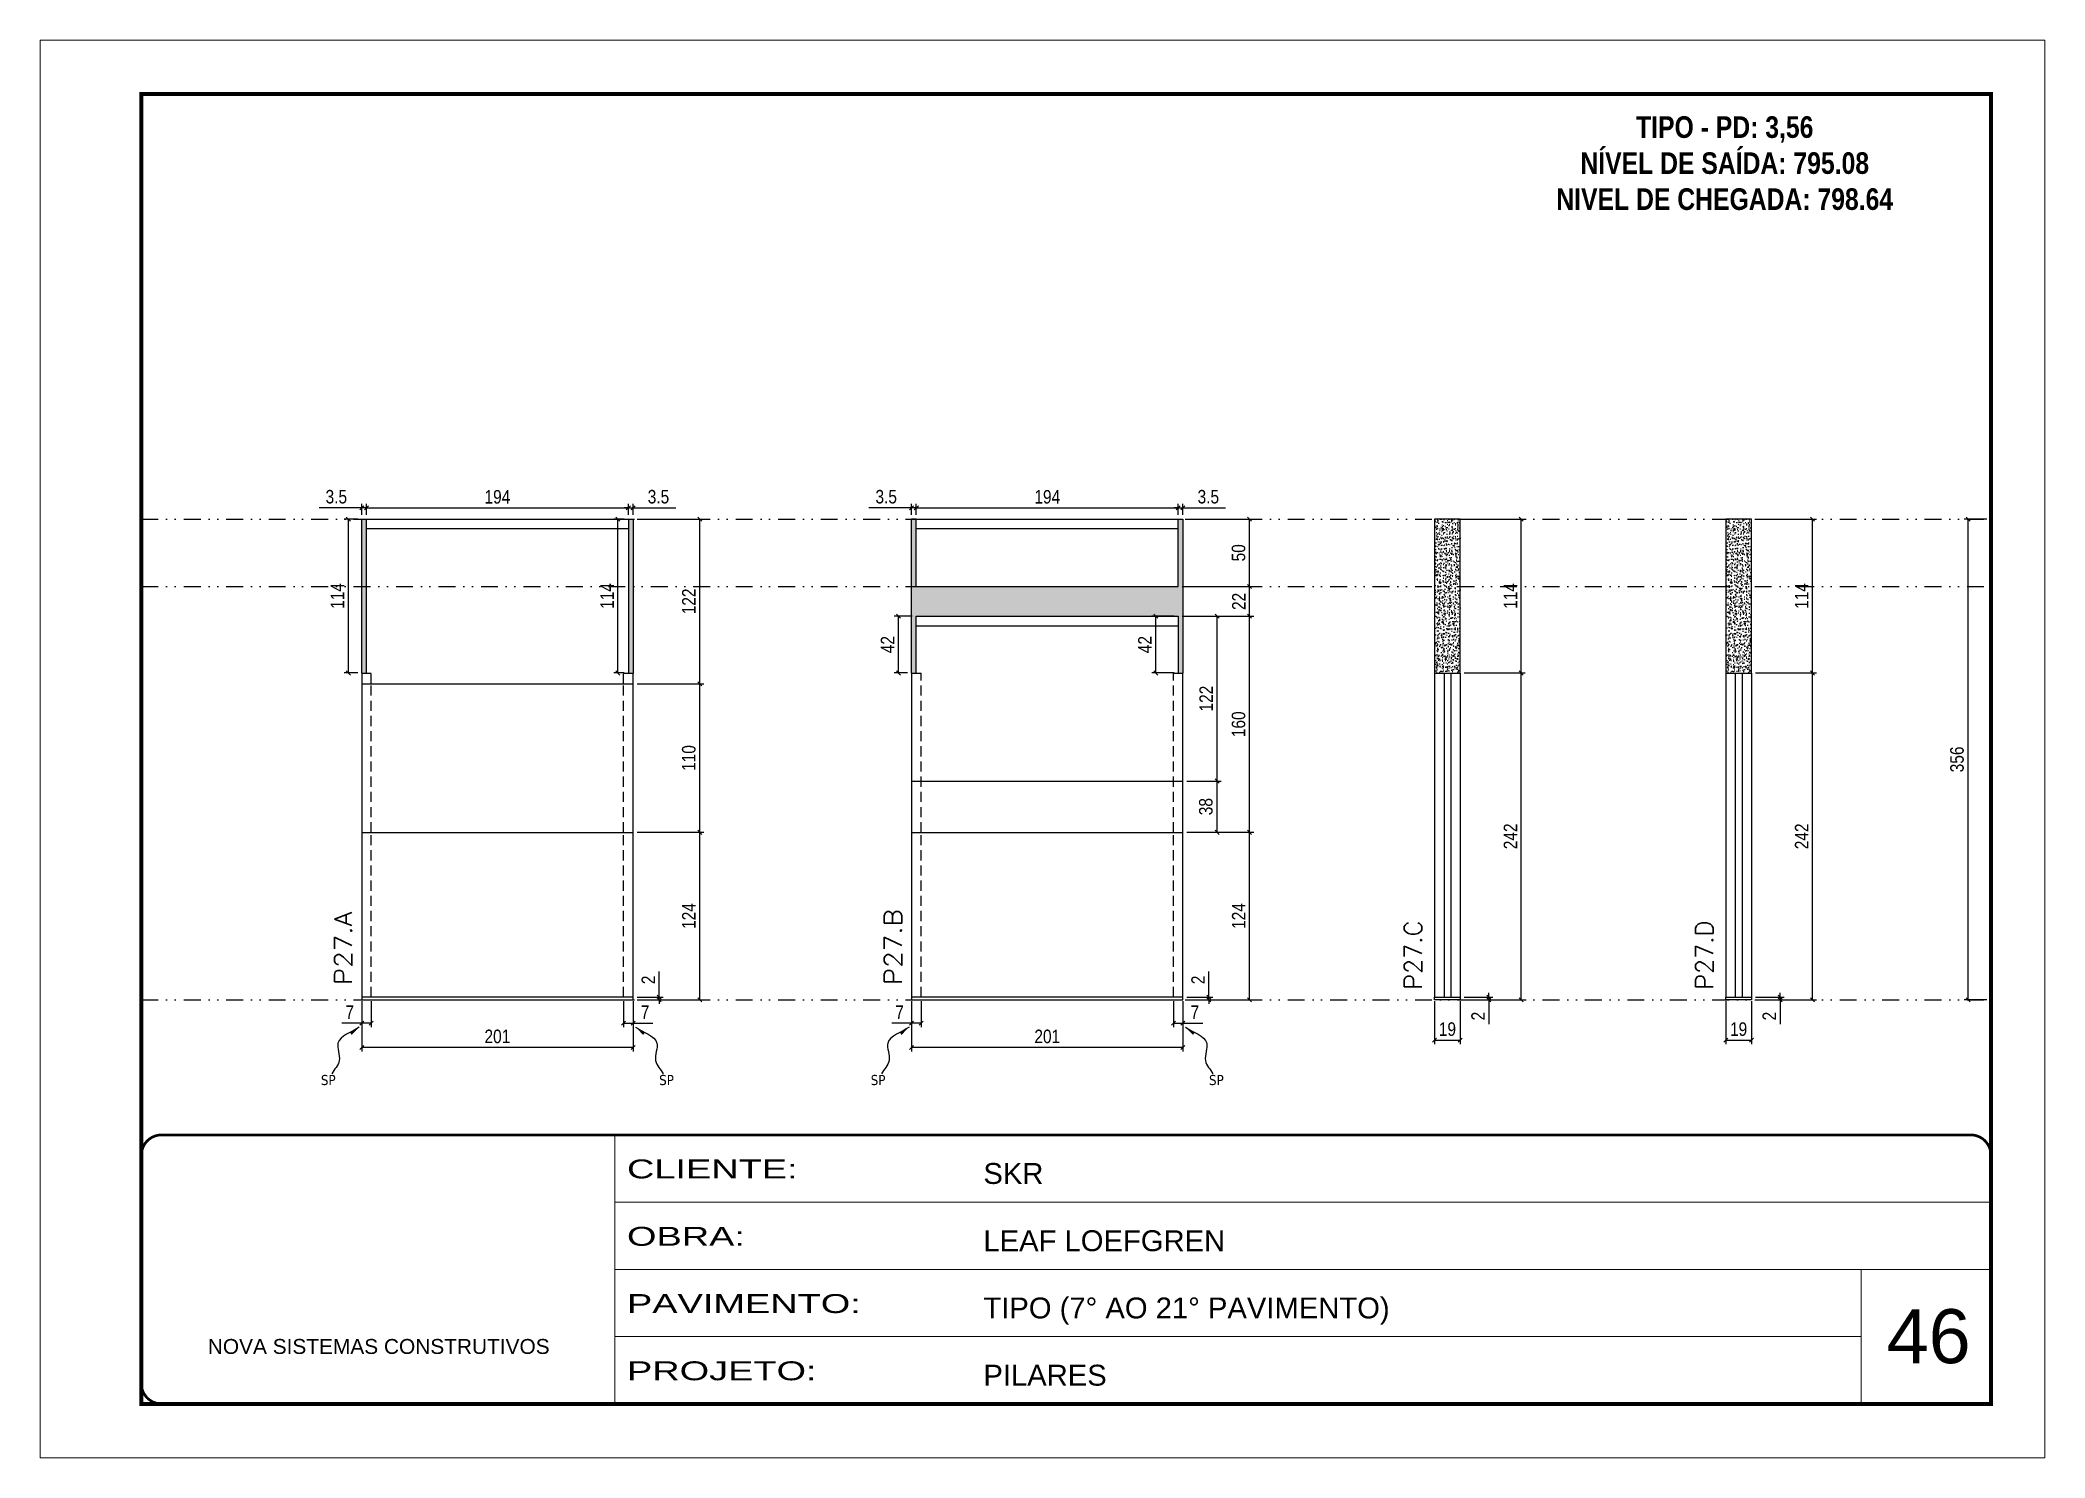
# Model space of a CAD drawing. Extents: x 14400 to 27878, y -21631 to 6985.
# Drawn here: x 15998 to 17483, y -6700 to -5650 of the extents above; entities that cross this region are included whole.
import ezdxf

# ---------------------------------------------------------------- set-up
doc = ezdxf.new("R2010")
doc.units = 0
for name, pattern in [('CONTINUO', [0]), ('DASHED', [0.75, 0.5, -0.25]), ('DIVIDE2', [0.625, 0.25, -0.125, 0, -0.125, 0, -0.125]), ('HIDDEN', [0.375, 0.25, -0.125])]:
    doc.linetypes.add(name, pattern=pattern)
for name, color, linetype, lineweight in [('CARIMBO', 255, 'Continuous', 9), ('Folhas', 255, 'Continuous', 9), ('SARRAFO DE PRESSAO', 251, 'DASHED', 9), ('Texto Seção', 7, 'Continuous', 15)]:
    doc.layers.add(name, color=color, linetype=linetype, lineweight=lineweight)
for name, color, linetype in [('COTA', 241, 'Continuous'), ('NOMENCLATURA', 7, 'Continuous'), ('Nível', 160, 'Continuous'), ('Painéis', 200, 'Continuous'), ('SARR_2.2x7', 40, 'Continuous'), ('Sarrafo de Pressão', 42, 'HIDDEN'), ('texto', 7, 'Continuous')]:
    doc.layers.add(name, color=color, linetype=linetype)
doc.styles.add('ARIAL', font='arial.ttf')
doc.styles.add('COTA TECNICA', font='techl___.ttf', dxfattribs={"height": 10})
doc.styles.add('COTA TECNICA-50', font='techl___.ttf', dxfattribs={"height": 10})
doc.styles.add('REGUA-120', font='ROMANS.shx', dxfattribs={"height": 15})
doc.styles.add('ROMANC', font='techb___.ttf', dxfattribs={"height": 2.5})
doc.styles.get("Standard").update_dxf_attribs({"font": 'arial.ttf'})
doc.styles.add('Tecnologia', font='')
doc.styles.get('Tecnologia').set_extended_font_data('Forgotten Futurist')
doc.dimstyles.new('COTA PAINEL-50', dxfattribs={"dimtxt": 10, "dimasz": 3, "dimexe": 3, "dimexo": 3, "dimgap": 3, "dimtad": 1, "dimdec": 1, "dimzin": 12, "dimdsep": 46, "dimtxsty": 'COTA TECNICA-50', "dimblk1": 'OBLIQUE', "dimblk2": 'OBLIQUE', "dimsah": 1, "dimcen": 0.9, "dimclrd": 4, "dimclre": 4, "dimclrt": 240, "dimadec": 1, "dimazin": 3, "dimtfac": 1, "dimtdec": 1, "dimtmove": 0, "dimatfit": 3, "dimfxl": 1, "dimtolj": 1, "dimtzin": 12, "dimarcsym": 0})
doc.dimstyles.new('PAINEL', dxfattribs={"dimtxt": 10, "dimasz": 3, "dimexe": 3, "dimexo": 3, "dimgap": 3, "dimtad": 1, "dimdec": 1, "dimzin": 12, "dimdsep": 46, "dimtxsty": 'COTA TECNICA', "dimblk1": 'OBLIQUE', "dimblk2": 'OBLIQUE', "dimsah": 1, "dimcen": 0.9, "dimclrd": 4, "dimclre": 4, "dimclrt": 240, "dimadec": 1, "dimazin": 3, "dimtfac": 1, "dimtdec": 1, "dimtmove": 0, "dimatfit": 3, "dimfxl": 1, "dimtolj": 1, "dimtzin": 12, "dimarcsym": 0})
doc.dimstyles.get("Standard").update_dxf_attribs({"dimtxt": 0.18, "dimasz": 0.18, "dimexe": 0.18, "dimexo": 0.0625, "dimgap": 0.09, "dimtad": 0, "dimtih": 1, "dimtoh": 1, "dimdec": 4, "dimzin": 0, "dimdsep": 46, "dimtxsty": 'Standard', "dimcen": 0.09, "dimadec": 0, "dimazin": 0, "dimtfac": 1, "dimtdec": 4, "dimtofl": 0, "dimtmove": 0, "dimatfit": 3, "dimfxl": 1, "dimtolj": 1, "dimtzin": 0, "dimarcsym": 0})

msp = doc.modelspace()

# ---------------------------------------------------------------- texts
at = {"layer": 'CARIMBO', "style": 'ARIAL'}
msp.add_text('46', height=40, dxfattribs=at).set_placement((17366.328, -6629.455))
at = {"layer": 'NOMENCLATURA', "color": 2, "insert": (17246.306, -5706.014), "char_height": 16, "attachment_point": 2, "style": 'ROMANC'}
msp.add_mtext_dynamic_manual_height_columns('TIPO - PD: 3,56\\PNÍVEL DE SAÍDA: 795.08\\PNIVEL DE CHEGADA: 798.64', width=432.35115, gutter_width=1, heights=[0], dxfattribs=at)
at = {"layer": 'texto', "color": 0, "char_height": 7.5, "attachment_point": 5}
for insert in [(16211.928, -6419.807), (16462.482, -6419.807), (16619.206, -6419.807), (16869.76, -6419.807)]:
    msp.add_mtext('{\\fTahoma|b0|i0|c0|p34;\\C4;SP}', dxfattribs=dict(at, insert=insert))
at = {"layer": 'Texto Seção', "style": 'REGUA-120', "width": 1.1}
for s, p in [('P27.A', (16229.456, -6349.552)), ('P27.B', (16636.734, -6349.552))]:
    msp.add_text(s, height=13, rotation=90, dxfattribs=at).set_placement(p)
at = {"layer": 'Texto Seção', "char_height": 13, "width": 370.6998, "attachment_point": 7, "rotation": 90, "style": 'REGUA-120'}
for s, insert in [('P27.C', (17021.983, -6352.904)), ('P27.D', (17237.698, -6352.904))]:
    msp.add_mtext(s, dxfattribs=dict(at, insert=insert))

# ---------------------------------------------------------------- blocks, each defined once
blk = doc.blocks.new('9999999999')
at = {"color": 30, "linetype": 'CONTINUO'}
for p, q in [((98564.6, 34230.2), (98564.6, 34429.4)), ((98564.6, 34379.6), (99584, 34379.6)), ((98564.6, 34329.8), (99488, 34329.8)), ((99584, 34329.8), (99488, 34329.8)), ((99488, 34329.8), (99488, 34230.2)), ((98564.6, 34280), (99488, 34280))]:
    blk.add_line(p, q, dxfattribs=at)
at = {"color": 30, "linetype": 'CONTINUO', "const_width": 2}
blk.add_lwpolyline([(99584, 34230.2), (99584, 34414.4, 0.414214), (99569, 34429.4), (98229, 34429.4, 0.414214), (98214, 34414.4), (98214, 34245.2, 0.414214), (98229, 34230.2), (99584, 34230.2)], format="xyb", dxfattribs=at)
at = {"layer": 'Folhas'}
blk.add_lwpolyline([(98139, 34190.2), (99624, 34190.2), (99624, 35240.2), (98139, 35240.2)], close=True, dxfattribs=at)
at = {"layer": 'Folhas', "color": 30, "const_width": 3}
blk.add_lwpolyline([(98214, 34230.2), (99584, 34230.2), (99584, 35200.2), (98214, 35200.2)], close=True, dxfattribs=at)
at = {"color": 7, "linetype": 'Continuous', "ltscale": 5, "style": 'ARIAL'}
for s, height, p in [('SKR', 15.48, (98837.7, 34393.1)), ('LEAF LOEFGREN', 15.483, (98837.7, 34343.3)), ('TIPO (7° AO 21° PAVIMENTO)', 15.483, (98837.7, 34293.5)), ('NOVA SISTEMAS CONSTRUTIVOS', 11.059, (98263.2, 34267.2)), ('PILARES', 15.48, (98837.7, 34243.7))]:
    blk.add_text(s, height=height, dxfattribs=at).set_placement(p)
at = {"layer": 'Folhas', "color": 7, "style": 'Tecnologia', "width": 1.5}
for s, p in [('CLIENTE:', (98573.7, 34397.2)), ('OBRA:', (98573.7, 34347.3)), ('PAVIMENTO:', (98573.7, 34297.5)), ('PROJETO:', (98573.7, 34247.7))]:
    blk.add_text(s, height=14, dxfattribs=at).set_placement(p)
blk = doc.blocks.new('_Oblique')
at = {"color": 0, "linetype": 'ByBlock', "lineweight": -2}
blk.add_line((-0.5, -0.5), (0.5, 0.5), dxfattribs=at)
blk = doc.blocks.new('*D2222')
at = {"layer": 'COTA', "color": 4, "lineweight": -2, "transparency": 16777216}
for p, q in [((16236.7, -6361.3), (16236.7, -6398.6)), ((16437.7, -6361.3), (16437.7, -6398.6)), ((16437.7, -6395.6), (16236.7, -6395.6))]:
    blk.add_line(p, q, dxfattribs=at)
at = {"layer": 'Defpoints', "color": 0, "transparency": 16777216}
for p in [(16236.7, -6358.3), (16437.7, -6358.3), (16236.7, -6395.6)]:
    blk.add_point(p, dxfattribs=at)
at = {"layer": 'COTA', "color": 4, "lineweight": -2, "transparency": 16777216, "xscale": 3, "yscale": 3, "zscale": 3, "rotation": 180}
blk.add_blockref('_Oblique', (16236.7, -6395.6), dxfattribs=at)
at = {"layer": 'COTA', "color": 4, "lineweight": -2, "transparency": 16777216, "xscale": 3, "yscale": 3, "zscale": 3}
blk.add_blockref('_Oblique', (16437.7, -6395.6), dxfattribs=at)
at = {"layer": 'COTA', "color": 240, "transparency": 16777216, "insert": (16337.2, -6387.5), "char_height": 10, "attachment_point": 5, "style": 'COTA TECNICA'}
blk.add_mtext('\\A1;201', dxfattribs=at)
blk = doc.blocks.new('*D2223')
at = {"layer": 'COTA', "color": 4, "lineweight": -2, "transparency": 16777216}
for p, q in [((16430.7, -6361.3), (16430.7, -6380.6)), ((16437.7, -6363.3), (16437.7, -6380.6)), ((16430.7, -6377.6), (16437.7, -6377.6)), ((16437.7, -6377.6), (16452.4, -6377.6))]:
    blk.add_line(p, q, dxfattribs=at)
at = {"layer": 'Defpoints', "color": 0, "transparency": 16777216}
for p in [(16430.7, -6358.3), (16437.7, -6360.3), (16437.7, -6377.6)]:
    blk.add_point(p, dxfattribs=at)
at = {"layer": 'COTA', "color": 4, "lineweight": -2, "transparency": 16777216, "xscale": 3, "yscale": 3, "zscale": 3, "rotation": 180}
blk.add_blockref('_Oblique', (16430.7, -6377.6), dxfattribs=at)
at = {"layer": 'COTA', "color": 4, "lineweight": -2, "transparency": 16777216, "xscale": 3, "yscale": 3, "zscale": 3}
blk.add_blockref('_Oblique', (16437.7, -6377.6), dxfattribs=at)
at = {"layer": 'COTA', "color": 240, "transparency": 16777216, "insert": (16446.6, -6369.5), "char_height": 10, "attachment_point": 5, "style": 'COTA TECNICA-50'}
blk.add_mtext('\\A1;7', dxfattribs=at)
blk = doc.blocks.new('*D2224')
at = {"layer": 'COTA', "color": 4, "lineweight": -2, "transparency": 16777216}
for p, q in [((16457, -6358.3), (16457, -6339.5)), ((16440.7, -6358.3), (16460, -6358.3)), ((16440.7, -6360.3), (16460, -6360.3)), ((16457, -6360.3), (16457, -6358.3)), ((16457, -6360.3), (16457, -6363.3))]:
    blk.add_line(p, q, dxfattribs=at)
at = {"layer": 'Defpoints', "color": 0, "transparency": 16777216}
for p in [(16437.7, -6358.3), (16437.7, -6360.3), (16457, -6360.3)]:
    blk.add_point(p, dxfattribs=at)
at = {"layer": 'COTA', "color": 4, "lineweight": -2, "transparency": 16777216, "xscale": 3, "yscale": 3, "zscale": 3}
for p, rotation in [((16457, -6358.3), 270), ((16457, -6360.3), 90)]:
    blk.add_blockref('_Oblique', p, dxfattribs=dict(at, rotation=rotation))
at = {"layer": 'COTA', "color": 240, "transparency": 16777216, "insert": (16449, -6345.6), "char_height": 10, "attachment_point": 5, "rotation": 90, "style": 'COTA TECNICA-50'}
blk.add_mtext('\\A1;2', dxfattribs=at)
blk = doc.blocks.new('*D2225')
at = {"layer": 'COTA', "color": 4, "lineweight": -2, "transparency": 16777216}
for p, q in [((16440.7, -6004.3), (16490.1, -6004.3)), ((16487.1, -6126.3), (16487.1, -6004.3)), ((16440.7, -6126.3), (16490.1, -6126.3))]:
    blk.add_line(p, q, dxfattribs=at)
at = {"layer": 'Defpoints', "color": 0, "transparency": 16777216}
for p in [(16437.7, -6004.3), (16487.1, -6004.3), (16437.7, -6126.3)]:
    blk.add_point(p, dxfattribs=at)
at = {"layer": 'COTA', "color": 4, "lineweight": -2, "transparency": 16777216, "xscale": 3, "yscale": 3, "zscale": 3}
for p, rotation in [((16487.1, -6004.3), 90), ((16487.1, -6126.3), 270)]:
    blk.add_blockref('_Oblique', p, dxfattribs=dict(at, rotation=rotation))
at = {"layer": 'COTA', "color": 240, "transparency": 16777216, "insert": (16479, -6065.3), "char_height": 10, "attachment_point": 5, "rotation": 90, "style": 'COTA TECNICA-50'}
blk.add_mtext('\\A1;122', dxfattribs=at)
blk = doc.blocks.new('*D2226')
at = {"layer": 'COTA', "color": 4, "linetype": 'ByBlock', "lineweight": -2, "transparency": 16777216}
for p, q in [((16440.7, -6236.3), (16490.1, -6236.3)), ((16487.1, -6360.3), (16487.1, -6236.3)), ((16440.7, -6360.3), (16490.1, -6360.3))]:
    blk.add_line(p, q, dxfattribs=at)
at = {"layer": 'Defpoints', "color": 0, "linetype": 'ByBlock', "transparency": 16777216}
for p in [(16437.7, -6236.3), (16487.1, -6236.3), (16437.7, -6360.3)]:
    blk.add_point(p, dxfattribs=at)
at = {"layer": 'COTA', "color": 4, "linetype": 'ByBlock', "lineweight": -2, "transparency": 16777216, "xscale": 3, "yscale": 3, "zscale": 3}
for p, rotation in [((16487.1, -6236.3), 90), ((16487.1, -6360.3), 270)]:
    blk.add_blockref('_Oblique', p, dxfattribs=dict(at, rotation=rotation))
at = {"layer": 'COTA', "color": 240, "linetype": 'ByBlock', "transparency": 16777216, "insert": (16479, -6298.3), "char_height": 10, "attachment_point": 5, "rotation": 90, "style": 'COTA TECNICA'}
blk.add_mtext('\\A1;124', dxfattribs=at)
blk = doc.blocks.new('*D2227')
at = {"layer": 'COTA', "color": 4, "lineweight": -2, "transparency": 16777216}
for p, q in [((17031.4, -6361.3), (17031.4, -6393.2)), ((17050.4, -6361.3), (17050.4, -6393.2)), ((17031.4, -6390.2), (17050.4, -6390.2))]:
    blk.add_line(p, q, dxfattribs=at)
at = {"layer": 'Defpoints', "color": 0, "transparency": 16777216}
for p in [(17031.4, -6358.3), (17050.4, -6358.3), (17050.4, -6390.2)]:
    blk.add_point(p, dxfattribs=at)
at = {"layer": 'COTA', "color": 4, "lineweight": -2, "transparency": 16777216, "xscale": 3, "yscale": 3, "zscale": 3, "rotation": 180}
blk.add_blockref('_Oblique', (17031.4, -6390.2), dxfattribs=at)
at = {"layer": 'COTA', "color": 4, "lineweight": -2, "transparency": 16777216, "xscale": 3, "yscale": 3, "zscale": 3}
blk.add_blockref('_Oblique', (17050.4, -6390.2), dxfattribs=at)
at = {"layer": 'COTA', "color": 240, "transparency": 16777216, "insert": (17040.9, -6382.1), "char_height": 10, "attachment_point": 5, "style": 'COTA TECNICA'}
blk.add_mtext('\\A1;19', dxfattribs=at)
blk = doc.blocks.new('*D2228')
at = {"layer": 'COTA', "color": 4, "lineweight": -2, "transparency": 16777216}
for p, q in [((17071.6, -6358.3), (17071.6, -6355.3)), ((17053.4, -6358.3), (17074.6, -6358.3)), ((17053.4, -6360.3), (17074.6, -6360.3)), ((17071.6, -6358.3), (17071.6, -6360.3)), ((17071.6, -6360.3), (17071.6, -6378.4))]:
    blk.add_line(p, q, dxfattribs=at)
at = {"layer": 'Defpoints', "color": 0, "transparency": 16777216}
for p in [(17050.4, -6358.3), (17050.4, -6360.3), (17071.6, -6358.3)]:
    blk.add_point(p, dxfattribs=at)
at = {"layer": 'COTA', "color": 4, "lineweight": -2, "transparency": 16777216, "xscale": 3, "yscale": 3, "zscale": 3}
for p, rotation in [((17071.6, -6358.3), 270), ((17071.6, -6360.3), 90)]:
    blk.add_blockref('_Oblique', p, dxfattribs=dict(at, rotation=rotation))
at = {"layer": 'COTA', "color": 240, "transparency": 16777216, "insert": (17063.6, -6372.4), "char_height": 10, "attachment_point": 5, "rotation": 90, "style": 'COTA TECNICA-50'}
blk.add_mtext('\\A1;2', dxfattribs=at)
blk = doc.blocks.new('*D2229')
at = {"layer": 'COTA', "color": 4, "lineweight": -2, "transparency": 16777216}
for p, q in [((17053.4, -6118.3), (17098.6, -6118.3)), ((17095.6, -6360.3), (17095.6, -6118.3)), ((17053.4, -6360.3), (17098.6, -6360.3))]:
    blk.add_line(p, q, dxfattribs=at)
at = {"layer": 'Defpoints', "color": 0, "transparency": 16777216}
for p in [(17050.4, -6118.3), (17095.6, -6118.3), (17050.4, -6360.3)]:
    blk.add_point(p, dxfattribs=at)
at = {"layer": 'COTA', "color": 4, "lineweight": -2, "transparency": 16777216, "xscale": 3, "yscale": 3, "zscale": 3}
for p, rotation in [((17095.6, -6118.3), 90), ((17095.6, -6360.3), 270)]:
    blk.add_blockref('_Oblique', p, dxfattribs=dict(at, rotation=rotation))
at = {"layer": 'COTA', "color": 240, "transparency": 16777216, "insert": (17087.6, -6239.3), "char_height": 10, "attachment_point": 5, "rotation": 90, "style": 'COTA TECNICA-50'}
blk.add_mtext('\\A1;242', dxfattribs=at)
blk = doc.blocks.new('*D2230')
at = {"layer": 'COTA', "color": 4, "lineweight": -2, "transparency": 16777216}
for p, q in [((16236.7, -6363.3), (16236.7, -6380.6)), ((16243.7, -6361.3), (16243.7, -6380.6)), ((16236.7, -6377.6), (16222, -6377.6)), ((16243.7, -6377.6), (16236.7, -6377.6))]:
    blk.add_line(p, q, dxfattribs=at)
at = {"layer": 'Defpoints', "color": 0, "transparency": 16777216}
for p in [(16236.7, -6360.3), (16243.7, -6358.3), (16236.7, -6377.6)]:
    blk.add_point(p, dxfattribs=at)
at = {"layer": 'COTA', "color": 4, "lineweight": -2, "transparency": 16777216, "xscale": 3, "yscale": 3, "zscale": 3, "rotation": 180}
blk.add_blockref('_Oblique', (16236.7, -6377.6), dxfattribs=at)
at = {"layer": 'COTA', "color": 4, "lineweight": -2, "transparency": 16777216, "xscale": 3, "yscale": 3, "zscale": 3}
blk.add_blockref('_Oblique', (16243.7, -6377.6), dxfattribs=at)
at = {"layer": 'COTA', "color": 240, "transparency": 16777216, "insert": (16227.8, -6369.5), "char_height": 10, "attachment_point": 5, "style": 'COTA TECNICA-50'}
blk.add_mtext('\\A1;7', dxfattribs=at)
blk = doc.blocks.new('*D2244')
at = {"layer": 'COTA', "color": 4, "lineweight": -2, "transparency": 16777216}
for p, q in [((17053.4, -6004.3), (17098.6, -6004.3)), ((17095.6, -6118.3), (17095.6, -6004.3)), ((17053.4, -6118.3), (17098.6, -6118.3))]:
    blk.add_line(p, q, dxfattribs=at)
at = {"layer": 'Defpoints', "color": 0, "transparency": 16777216}
for p in [(17050.4, -6004.3), (17095.6, -6004.3), (17050.4, -6118.3)]:
    blk.add_point(p, dxfattribs=at)
at = {"layer": 'COTA', "color": 4, "lineweight": -2, "transparency": 16777216, "xscale": 3, "yscale": 3, "zscale": 3}
for p, rotation in [((17095.6, -6004.3), 90), ((17095.6, -6118.3), 270)]:
    blk.add_blockref('_Oblique', p, dxfattribs=dict(at, rotation=rotation))
at = {"layer": 'COTA', "color": 240, "transparency": 16777216, "insert": (17087.6, -6061.3), "char_height": 10, "attachment_point": 5, "rotation": 90, "style": 'COTA TECNICA'}
blk.add_mtext('\\A1;114', dxfattribs=at)
blk = doc.blocks.new('*D2245')
at = {"layer": 'COTA', "color": 4, "lineweight": -2, "transparency": 16777216}
for p, q in [((17440.5, -6004.3), (17423.6, -6004.3)), ((17426.6, -6360.3), (17426.6, -6004.3)), ((17440.5, -6360.3), (17423.6, -6360.3))]:
    blk.add_line(p, q, dxfattribs=at)
at = {"layer": 'Defpoints', "color": 0, "transparency": 16777216}
for p in [(17426.6, -6004.3), (17443.5, -6004.3), (17443.5, -6360.3)]:
    blk.add_point(p, dxfattribs=at)
at = {"layer": 'COTA', "color": 4, "lineweight": -2, "transparency": 16777216, "xscale": 3, "yscale": 3, "zscale": 3}
for p, rotation in [((17426.6, -6004.3), 90), ((17426.6, -6360.3), 270)]:
    blk.add_blockref('_Oblique', p, dxfattribs=dict(at, rotation=rotation))
at = {"layer": 'COTA', "color": 240, "transparency": 16777216, "insert": (17418.4, -6182.3), "char_height": 10, "attachment_point": 5, "rotation": 90, "style": 'COTA TECNICA'}
blk.add_mtext('\\A1;356', dxfattribs=at)
blk = doc.blocks.new('*D2246')
at = {"layer": 'COTA', "color": 4, "lineweight": -2, "transparency": 16777216}
for p, q in [((16644, -6361.3), (16644, -6398.6)), ((16845, -6361.3), (16845, -6398.6)), ((16845, -6395.6), (16644, -6395.6))]:
    blk.add_line(p, q, dxfattribs=at)
at = {"layer": 'Defpoints', "color": 0, "transparency": 16777216}
for p in [(16644, -6358.3), (16845, -6358.3), (16644, -6395.6)]:
    blk.add_point(p, dxfattribs=at)
at = {"layer": 'COTA', "color": 4, "lineweight": -2, "transparency": 16777216, "xscale": 3, "yscale": 3, "zscale": 3, "rotation": 180}
blk.add_blockref('_Oblique', (16644, -6395.6), dxfattribs=at)
at = {"layer": 'COTA', "color": 4, "lineweight": -2, "transparency": 16777216, "xscale": 3, "yscale": 3, "zscale": 3}
blk.add_blockref('_Oblique', (16845, -6395.6), dxfattribs=at)
at = {"layer": 'COTA', "color": 240, "transparency": 16777216, "insert": (16744.5, -6387.5), "char_height": 10, "attachment_point": 5, "style": 'COTA TECNICA'}
blk.add_mtext('\\A1;201', dxfattribs=at)
blk = doc.blocks.new('*D2247')
at = {"layer": 'COTA', "color": 4, "lineweight": -2, "transparency": 16777216}
for p, q in [((16838, -6361.3), (16838, -6380.6)), ((16845, -6363.3), (16845, -6380.6)), ((16838, -6377.6), (16845, -6377.6)), ((16845, -6377.6), (16859.7, -6377.6))]:
    blk.add_line(p, q, dxfattribs=at)
at = {"layer": 'Defpoints', "color": 0, "transparency": 16777216}
for p in [(16838, -6358.3), (16845, -6360.3), (16845, -6377.6)]:
    blk.add_point(p, dxfattribs=at)
at = {"layer": 'COTA', "color": 4, "lineweight": -2, "transparency": 16777216, "xscale": 3, "yscale": 3, "zscale": 3, "rotation": 180}
blk.add_blockref('_Oblique', (16838, -6377.6), dxfattribs=at)
at = {"layer": 'COTA', "color": 4, "lineweight": -2, "transparency": 16777216, "xscale": 3, "yscale": 3, "zscale": 3}
blk.add_blockref('_Oblique', (16845, -6377.6), dxfattribs=at)
at = {"layer": 'COTA', "color": 240, "transparency": 16777216, "insert": (16853.8, -6369.5), "char_height": 10, "attachment_point": 5, "style": 'COTA TECNICA-50'}
blk.add_mtext('\\A1;7', dxfattribs=at)
blk = doc.blocks.new('*D2248')
at = {"layer": 'COTA', "color": 4, "lineweight": -2, "transparency": 16777216}
for p, q in [((16864.2, -6358.3), (16864.2, -6339.5)), ((16848, -6358.3), (16867.2, -6358.3)), ((16848, -6360.3), (16867.2, -6360.3)), ((16864.2, -6360.3), (16864.2, -6358.3)), ((16864.2, -6360.3), (16864.2, -6363.3))]:
    blk.add_line(p, q, dxfattribs=at)
at = {"layer": 'Defpoints', "color": 0, "transparency": 16777216}
for p in [(16845, -6358.3), (16845, -6360.3), (16864.2, -6360.3)]:
    blk.add_point(p, dxfattribs=at)
at = {"layer": 'COTA', "color": 4, "lineweight": -2, "transparency": 16777216, "xscale": 3, "yscale": 3, "zscale": 3}
for p, rotation in [((16864.2, -6358.3), 270), ((16864.2, -6360.3), 90)]:
    blk.add_blockref('_Oblique', p, dxfattribs=dict(at, rotation=rotation))
at = {"layer": 'COTA', "color": 240, "transparency": 16777216, "insert": (16856.2, -6345.6), "char_height": 10, "attachment_point": 5, "rotation": 90, "style": 'COTA TECNICA-50'}
blk.add_mtext('\\A1;2', dxfattribs=at)
blk = doc.blocks.new('*D2249')
at = {"layer": 'COTA', "color": 4, "lineweight": -2, "transparency": 16777216}
for p, q in [((16844.5, -6076.3), (16897.4, -6076.3)), ((16894.4, -6236.3), (16894.4, -6076.3)), ((16848, -6236.3), (16897.4, -6236.3))]:
    blk.add_line(p, q, dxfattribs=at)
at = {"layer": 'Defpoints', "color": 0, "transparency": 16777216}
for p in [(16841.5, -6076.3), (16894.4, -6076.3), (16845, -6236.3)]:
    blk.add_point(p, dxfattribs=at)
at = {"layer": 'COTA', "color": 4, "lineweight": -2, "transparency": 16777216, "xscale": 3, "yscale": 3, "zscale": 3}
for p, rotation in [((16894.4, -6076.3), 90), ((16894.4, -6236.3), 270)]:
    blk.add_blockref('_Oblique', p, dxfattribs=dict(at, rotation=rotation))
at = {"layer": 'COTA', "color": 240, "transparency": 16777216, "insert": (16886.2, -6156.3), "char_height": 10, "attachment_point": 5, "rotation": 90, "style": 'COTA TECNICA-50'}
blk.add_mtext('\\A1;160', dxfattribs=at)
blk = doc.blocks.new('*D2250')
at = {"layer": 'COTA', "color": 4, "linetype": 'ByBlock', "lineweight": -2, "transparency": 16777216}
for p, q in [((16848, -6236.3), (16897.4, -6236.3)), ((16894.4, -6360.3), (16894.4, -6236.3)), ((16848, -6360.3), (16897.4, -6360.3))]:
    blk.add_line(p, q, dxfattribs=at)
at = {"layer": 'Defpoints', "color": 0, "linetype": 'ByBlock', "transparency": 16777216}
for p in [(16845, -6236.3), (16894.4, -6236.3), (16845, -6360.3)]:
    blk.add_point(p, dxfattribs=at)
at = {"layer": 'COTA', "color": 4, "linetype": 'ByBlock', "lineweight": -2, "transparency": 16777216, "xscale": 3, "yscale": 3, "zscale": 3}
for p, rotation in [((16894.4, -6236.3), 90), ((16894.4, -6360.3), 270)]:
    blk.add_blockref('_Oblique', p, dxfattribs=dict(at, rotation=rotation))
at = {"layer": 'COTA', "color": 240, "linetype": 'ByBlock', "transparency": 16777216, "insert": (16886.3, -6298.3), "char_height": 10, "attachment_point": 5, "rotation": 90, "style": 'COTA TECNICA'}
blk.add_mtext('\\A1;124', dxfattribs=at)
blk = doc.blocks.new('*D2251')
at = {"layer": 'COTA', "color": 4, "lineweight": -2, "transparency": 16777216}
for p, q in [((16644, -6363.3), (16644, -6380.6)), ((16651, -6361.3), (16651, -6380.6)), ((16644, -6377.6), (16629.3, -6377.6)), ((16651, -6377.6), (16644, -6377.6))]:
    blk.add_line(p, q, dxfattribs=at)
at = {"layer": 'Defpoints', "color": 0, "transparency": 16777216}
for p in [(16644, -6360.3), (16651, -6358.3), (16644, -6377.6)]:
    blk.add_point(p, dxfattribs=at)
at = {"layer": 'COTA', "color": 4, "lineweight": -2, "transparency": 16777216, "xscale": 3, "yscale": 3, "zscale": 3, "rotation": 180}
blk.add_blockref('_Oblique', (16644, -6377.6), dxfattribs=at)
at = {"layer": 'COTA', "color": 4, "lineweight": -2, "transparency": 16777216, "xscale": 3, "yscale": 3, "zscale": 3}
blk.add_blockref('_Oblique', (16651, -6377.6), dxfattribs=at)
at = {"layer": 'COTA', "color": 240, "transparency": 16777216, "insert": (16635.1, -6369.5), "char_height": 10, "attachment_point": 5, "style": 'COTA TECNICA-50'}
blk.add_mtext('\\A1;7', dxfattribs=at)
blk = doc.blocks.new('*D2252')
at = {"layer": 'COTA', "color": 4, "lineweight": -2, "transparency": 16777216}
for p, q in [((16848, -6004.3), (16897.4, -6004.3)), ((16894.4, -6054.3), (16894.4, -6004.3)), ((16844.5, -6054.3), (16897.4, -6054.3))]:
    blk.add_line(p, q, dxfattribs=at)
at = {"layer": 'Defpoints', "color": 0, "transparency": 16777216}
for p in [(16845, -6004.3), (16894.4, -6004.3), (16841.5, -6054.3)]:
    blk.add_point(p, dxfattribs=at)
at = {"layer": 'COTA', "color": 4, "lineweight": -2, "transparency": 16777216, "xscale": 3, "yscale": 3, "zscale": 3}
for p, rotation in [((16894.4, -6004.3), 90), ((16894.4, -6054.3), 270)]:
    blk.add_blockref('_Oblique', p, dxfattribs=dict(at, rotation=rotation))
at = {"layer": 'COTA', "color": 240, "transparency": 16777216, "insert": (16886.2, -6029.3), "char_height": 10, "attachment_point": 5, "rotation": 90, "style": 'COTA TECNICA'}
blk.add_mtext('\\A1;50', dxfattribs=at)
blk = doc.blocks.new('*D2253')
at = {"layer": 'COTA', "color": 4, "lineweight": -2, "transparency": 16777216}
for p, q in [((17247.1, -6361.3), (17247.1, -6393.2)), ((17266.1, -6361.3), (17266.1, -6393.2)), ((17247.1, -6390.2), (17266.1, -6390.2))]:
    blk.add_line(p, q, dxfattribs=at)
at = {"layer": 'Defpoints', "color": 0, "transparency": 16777216}
for p in [(17247.1, -6358.3), (17266.1, -6358.3), (17266.1, -6390.2)]:
    blk.add_point(p, dxfattribs=at)
at = {"layer": 'COTA', "color": 4, "lineweight": -2, "transparency": 16777216, "xscale": 3, "yscale": 3, "zscale": 3, "rotation": 180}
blk.add_blockref('_Oblique', (17247.1, -6390.2), dxfattribs=at)
at = {"layer": 'COTA', "color": 4, "lineweight": -2, "transparency": 16777216, "xscale": 3, "yscale": 3, "zscale": 3}
blk.add_blockref('_Oblique', (17266.1, -6390.2), dxfattribs=at)
at = {"layer": 'COTA', "color": 240, "transparency": 16777216, "insert": (17256.6, -6382.1), "char_height": 10, "attachment_point": 5, "style": 'COTA TECNICA'}
blk.add_mtext('\\A1;19', dxfattribs=at)
blk = doc.blocks.new('*D2254')
at = {"layer": 'COTA', "color": 4, "lineweight": -2, "transparency": 16777216}
for p, q in [((17287.3, -6358.3), (17287.3, -6355.3)), ((17269.1, -6358.3), (17290.3, -6358.3)), ((17269.1, -6360.3), (17290.3, -6360.3)), ((17287.3, -6358.3), (17287.3, -6360.3)), ((17287.3, -6360.3), (17287.3, -6378.4))]:
    blk.add_line(p, q, dxfattribs=at)
at = {"layer": 'Defpoints', "color": 0, "transparency": 16777216}
for p in [(17266.1, -6358.3), (17266.1, -6360.3), (17287.3, -6358.3)]:
    blk.add_point(p, dxfattribs=at)
at = {"layer": 'COTA', "color": 4, "lineweight": -2, "transparency": 16777216, "xscale": 3, "yscale": 3, "zscale": 3}
for p, rotation in [((17287.3, -6358.3), 270), ((17287.3, -6360.3), 90)]:
    blk.add_blockref('_Oblique', p, dxfattribs=dict(at, rotation=rotation))
at = {"layer": 'COTA', "color": 240, "transparency": 16777216, "insert": (17279.3, -6372.4), "char_height": 10, "attachment_point": 5, "rotation": 90, "style": 'COTA TECNICA-50'}
blk.add_mtext('\\A1;2', dxfattribs=at)
blk = doc.blocks.new('*D2255')
at = {"layer": 'COTA', "color": 4, "lineweight": -2, "transparency": 16777216}
for p, q in [((17269.1, -6118.3), (17314.4, -6118.3)), ((17311.4, -6360.3), (17311.4, -6118.3)), ((17269.1, -6360.3), (17314.4, -6360.3))]:
    blk.add_line(p, q, dxfattribs=at)
at = {"layer": 'Defpoints', "color": 0, "transparency": 16777216}
for p in [(17266.1, -6118.3), (17311.4, -6118.3), (17266.1, -6360.3)]:
    blk.add_point(p, dxfattribs=at)
at = {"layer": 'COTA', "color": 4, "lineweight": -2, "transparency": 16777216, "xscale": 3, "yscale": 3, "zscale": 3}
for p, rotation in [((17311.4, -6118.3), 90), ((17311.4, -6360.3), 270)]:
    blk.add_blockref('_Oblique', p, dxfattribs=dict(at, rotation=rotation))
at = {"layer": 'COTA', "color": 240, "transparency": 16777216, "insert": (17303.3, -6239.3), "char_height": 10, "attachment_point": 5, "rotation": 90, "style": 'COTA TECNICA-50'}
blk.add_mtext('\\A1;242', dxfattribs=at)
blk = doc.blocks.new('*D2256')
at = {"layer": 'COTA', "color": 4, "lineweight": -2, "transparency": 16777216}
for p, q in [((17269.1, -6004.3), (17314.4, -6004.3)), ((17311.4, -6118.3), (17311.4, -6004.3)), ((17269.1, -6118.3), (17314.4, -6118.3))]:
    blk.add_line(p, q, dxfattribs=at)
at = {"layer": 'Defpoints', "color": 0, "transparency": 16777216}
for p in [(17266.1, -6004.3), (17311.4, -6004.3), (17266.1, -6118.3)]:
    blk.add_point(p, dxfattribs=at)
at = {"layer": 'COTA', "color": 4, "lineweight": -2, "transparency": 16777216, "xscale": 3, "yscale": 3, "zscale": 3}
for p, rotation in [((17311.4, -6004.3), 90), ((17311.4, -6118.3), 270)]:
    blk.add_blockref('_Oblique', p, dxfattribs=dict(at, rotation=rotation))
at = {"layer": 'COTA', "color": 240, "transparency": 16777216, "insert": (17303.3, -6061.3), "char_height": 10, "attachment_point": 5, "rotation": 90, "style": 'COTA TECNICA'}
blk.add_mtext('\\A1;114', dxfattribs=at)
blk = doc.blocks.new('*D3003')
at = {"layer": 'COTA', "color": 4, "lineweight": -2, "transparency": 16777216}
for p, q in [((16440.7, -6126.3), (16490.1, -6126.3)), ((16487.1, -6236.3), (16487.1, -6126.3)), ((16440.7, -6236.3), (16490.1, -6236.3))]:
    blk.add_line(p, q, dxfattribs=at)
at = {"layer": 'Defpoints', "color": 0, "transparency": 16777216}
for p in [(16437.7, -6126.3), (16487.1, -6126.3), (16437.7, -6236.3)]:
    blk.add_point(p, dxfattribs=at)
at = {"layer": 'COTA', "color": 4, "lineweight": -2, "transparency": 16777216, "xscale": 3, "yscale": 3, "zscale": 3}
for p, rotation in [((16487.1, -6126.3), 90), ((16487.1, -6236.3), 270)]:
    blk.add_blockref('_Oblique', p, dxfattribs=dict(at, rotation=rotation))
at = {"layer": 'COTA', "color": 240, "transparency": 16777216, "insert": (16479, -6181.3), "char_height": 10, "attachment_point": 5, "rotation": 90, "style": 'COTA TECNICA'}
blk.add_mtext('\\A1;110', dxfattribs=at)
blk = doc.blocks.new('*D3004')
at = {"layer": 'COTA', "color": 4, "lineweight": -2, "transparency": 16777216}
for p, q in [((16236.7, -5996), (16205.1, -5996)), ((16236.7, -6001.3), (16236.7, -5993)), ((16240.2, -5996), (16236.7, -5996)), ((16240.2, -6001.3), (16240.2, -5993)), ((16240.2, -5996), (16243.2, -5996))]:
    blk.add_line(p, q, dxfattribs=at)
at = {"layer": 'Defpoints', "color": 0, "transparency": 16777216}
for p in [(16236.7, -5996), (16236.7, -6004.3), (16240.2, -6004.3)]:
    blk.add_point(p, dxfattribs=at)
at = {"layer": 'COTA', "color": 4, "lineweight": -2, "transparency": 16777216, "xscale": 3, "yscale": 3, "zscale": 3}
blk.add_blockref('_Oblique', (16236.7, -5996), dxfattribs=at)
at = {"layer": 'COTA', "color": 4, "lineweight": -2, "transparency": 16777216, "xscale": 3, "yscale": 3, "zscale": 3, "rotation": 180}
blk.add_blockref('_Oblique', (16240.2, -5996), dxfattribs=at)
at = {"layer": 'COTA', "color": 240, "transparency": 16777216, "insert": (16217.9, -5987.8), "char_height": 10, "attachment_point": 5, "style": 'COTA TECNICA'}
blk.add_mtext('\\A1;3.5', dxfattribs=at)
blk = doc.blocks.new('*D3005')
at = {"layer": 'COTA', "color": 4, "lineweight": -2, "transparency": 16777216}
for p, q in [((16240.2, -6001.3), (16240.2, -5993)), ((16240.2, -5996), (16434.2, -5996)), ((16434.2, -6001.3), (16434.2, -5993))]:
    blk.add_line(p, q, dxfattribs=at)
at = {"layer": 'Defpoints', "color": 0, "transparency": 16777216}
for p in [(16434.2, -5996), (16240.2, -6004.3), (16434.2, -6004.3)]:
    blk.add_point(p, dxfattribs=at)
at = {"layer": 'COTA', "color": 4, "lineweight": -2, "transparency": 16777216, "xscale": 3, "yscale": 3, "zscale": 3, "rotation": 180}
blk.add_blockref('_Oblique', (16240.2, -5996), dxfattribs=at)
at = {"layer": 'COTA', "color": 4, "lineweight": -2, "transparency": 16777216, "xscale": 3, "yscale": 3, "zscale": 3}
blk.add_blockref('_Oblique', (16434.2, -5996), dxfattribs=at)
at = {"layer": 'COTA', "color": 240, "transparency": 16777216, "insert": (16337.2, -5987.9), "char_height": 10, "attachment_point": 5, "style": 'COTA TECNICA'}
blk.add_mtext('\\A1;194', dxfattribs=at)
blk = doc.blocks.new('*D3006')
at = {"layer": 'COTA', "color": 4, "lineweight": -2, "transparency": 16777216}
for p, q in [((16434.2, -5996), (16431.2, -5996)), ((16434.2, -6001.3), (16434.2, -5993)), ((16434.2, -5996), (16437.7, -5996)), ((16437.7, -6001.3), (16437.7, -5993)), ((16437.7, -5996), (16469.3, -5996))]:
    blk.add_line(p, q, dxfattribs=at)
at = {"layer": 'Defpoints', "color": 0, "transparency": 16777216}
for p in [(16437.7, -5996), (16434.2, -6004.3), (16437.7, -6004.3)]:
    blk.add_point(p, dxfattribs=at)
at = {"layer": 'COTA', "color": 4, "lineweight": -2, "transparency": 16777216, "xscale": 3, "yscale": 3, "zscale": 3}
blk.add_blockref('_Oblique', (16434.2, -5996), dxfattribs=at)
at = {"layer": 'COTA', "color": 4, "lineweight": -2, "transparency": 16777216, "xscale": 3, "yscale": 3, "zscale": 3, "rotation": 180}
blk.add_blockref('_Oblique', (16437.7, -5996), dxfattribs=at)
at = {"layer": 'COTA', "color": 240, "transparency": 16777216, "insert": (16456.5, -5987.8), "char_height": 10, "attachment_point": 5, "style": 'COTA TECNICA'}
blk.add_mtext('\\A1;3.5', dxfattribs=at)
blk = doc.blocks.new('*D3007')
at = {"layer": 'COTA', "color": 4, "lineweight": -2, "transparency": 16777216}
for p, q in [((16644, -5996), (16612.4, -5996)), ((16644, -6001.3), (16644, -5993)), ((16647.5, -5996), (16644, -5996)), ((16647.5, -6001.3), (16647.5, -5993)), ((16647.5, -5996), (16650.5, -5996))]:
    blk.add_line(p, q, dxfattribs=at)
at = {"layer": 'Defpoints', "color": 0, "transparency": 16777216}
for p in [(16644, -5996), (16644, -6004.3), (16647.5, -6004.3)]:
    blk.add_point(p, dxfattribs=at)
at = {"layer": 'COTA', "color": 4, "lineweight": -2, "transparency": 16777216, "xscale": 3, "yscale": 3, "zscale": 3}
blk.add_blockref('_Oblique', (16644, -5996), dxfattribs=at)
at = {"layer": 'COTA', "color": 4, "lineweight": -2, "transparency": 16777216, "xscale": 3, "yscale": 3, "zscale": 3, "rotation": 180}
blk.add_blockref('_Oblique', (16647.5, -5996), dxfattribs=at)
at = {"layer": 'COTA', "color": 240, "transparency": 16777216, "insert": (16625.2, -5987.8), "char_height": 10, "attachment_point": 5, "style": 'COTA TECNICA'}
blk.add_mtext('\\A1;3.5', dxfattribs=at)
blk = doc.blocks.new('*D3008')
at = {"layer": 'COTA', "color": 4, "lineweight": -2, "transparency": 16777216}
for p, q in [((16647.5, -6001.3), (16647.5, -5993)), ((16647.5, -5996), (16841.5, -5996)), ((16841.5, -6001.3), (16841.5, -5993))]:
    blk.add_line(p, q, dxfattribs=at)
at = {"layer": 'Defpoints', "color": 0, "transparency": 16777216}
for p in [(16841.5, -5996), (16647.5, -6004.3), (16841.5, -6004.3)]:
    blk.add_point(p, dxfattribs=at)
at = {"layer": 'COTA', "color": 4, "lineweight": -2, "transparency": 16777216, "xscale": 3, "yscale": 3, "zscale": 3, "rotation": 180}
blk.add_blockref('_Oblique', (16647.5, -5996), dxfattribs=at)
at = {"layer": 'COTA', "color": 4, "lineweight": -2, "transparency": 16777216, "xscale": 3, "yscale": 3, "zscale": 3}
blk.add_blockref('_Oblique', (16841.5, -5996), dxfattribs=at)
at = {"layer": 'COTA', "color": 240, "transparency": 16777216, "insert": (16744.5, -5987.9), "char_height": 10, "attachment_point": 5, "style": 'COTA TECNICA'}
blk.add_mtext('\\A1;194', dxfattribs=at)
blk = doc.blocks.new('*D3009')
at = {"layer": 'COTA', "color": 4, "lineweight": -2, "transparency": 16777216}
for p, q in [((16841.5, -5996), (16838.5, -5996)), ((16841.5, -6001.3), (16841.5, -5993)), ((16841.5, -5996), (16845, -5996)), ((16845, -6001.3), (16845, -5993)), ((16845, -5996), (16876.6, -5996))]:
    blk.add_line(p, q, dxfattribs=at)
at = {"layer": 'Defpoints', "color": 0, "transparency": 16777216}
for p in [(16845, -5996), (16841.5, -6004.3), (16845, -6004.3)]:
    blk.add_point(p, dxfattribs=at)
at = {"layer": 'COTA', "color": 4, "lineweight": -2, "transparency": 16777216, "xscale": 3, "yscale": 3, "zscale": 3}
blk.add_blockref('_Oblique', (16841.5, -5996), dxfattribs=at)
at = {"layer": 'COTA', "color": 4, "lineweight": -2, "transparency": 16777216, "xscale": 3, "yscale": 3, "zscale": 3, "rotation": 180}
blk.add_blockref('_Oblique', (16845, -5996), dxfattribs=at)
at = {"layer": 'COTA', "color": 240, "transparency": 16777216, "insert": (16863.8, -5987.8), "char_height": 10, "attachment_point": 5, "style": 'COTA TECNICA'}
blk.add_mtext('\\A1;3.5', dxfattribs=at)
blk = doc.blocks.new('*D3010')
at = {"layer": 'COTA', "color": 4, "lineweight": -2, "transparency": 16777216}
for p, q in [((16844.5, -6054.3), (16897.4, -6054.3)), ((16894.4, -6076.3), (16894.4, -6054.3)), ((16844.5, -6076.3), (16897.4, -6076.3))]:
    blk.add_line(p, q, dxfattribs=at)
at = {"layer": 'Defpoints', "color": 0, "transparency": 16777216}
for p in [(16841.5, -6054.3), (16894.4, -6054.3), (16841.5, -6076.3)]:
    blk.add_point(p, dxfattribs=at)
at = {"layer": 'COTA', "color": 4, "lineweight": -2, "transparency": 16777216, "xscale": 3, "yscale": 3, "zscale": 3}
for p, rotation in [((16894.4, -6054.3), 90), ((16894.4, -6076.3), 270)]:
    blk.add_blockref('_Oblique', p, dxfattribs=dict(at, rotation=rotation))
at = {"layer": 'COTA', "color": 240, "transparency": 16777216, "insert": (16886.4, -6065.3), "char_height": 10, "attachment_point": 5, "rotation": 90, "style": 'COTA TECNICA'}
blk.add_mtext('\\A1;22', dxfattribs=at)
blk = doc.blocks.new('*D3011')
at = {"layer": 'COTA', "color": 4, "lineweight": -2, "transparency": 16777216}
for p, q in [((16644.5, -6076.3), (16631.2, -6076.3)), ((16634.2, -6118.3), (16634.2, -6076.3)), ((16641, -6118.3), (16631.2, -6118.3))]:
    blk.add_line(p, q, dxfattribs=at)
at = {"layer": 'Defpoints', "color": 0, "transparency": 16777216}
for p in [(16634.2, -6076.3), (16647.5, -6076.3), (16644, -6118.3)]:
    blk.add_point(p, dxfattribs=at)
at = {"layer": 'COTA', "color": 4, "lineweight": -2, "transparency": 16777216, "xscale": 3, "yscale": 3, "zscale": 3}
for p, rotation in [((16634.2, -6076.3), 90), ((16634.2, -6118.3), 270)]:
    blk.add_blockref('_Oblique', p, dxfattribs=dict(at, rotation=rotation))
at = {"layer": 'COTA', "color": 240, "transparency": 16777216, "insert": (16626.2, -6097.3), "char_height": 10, "attachment_point": 5, "rotation": 90, "style": 'COTA TECNICA'}
blk.add_mtext('\\A1;42', dxfattribs=at)
blk = doc.blocks.new('*D3012')
at = {"layer": 'COTA', "color": 4, "lineweight": -2, "transparency": 16777216}
for p, q in [((16838.5, -6076.3), (16821.9, -6076.3)), ((16824.9, -6118.3), (16824.9, -6076.3)), ((16838.5, -6118.3), (16821.9, -6118.3))]:
    blk.add_line(p, q, dxfattribs=at)
at = {"layer": 'Defpoints', "color": 0, "transparency": 16777216}
for p in [(16824.9, -6076.3), (16841.5, -6076.3), (16841.5, -6118.3)]:
    blk.add_point(p, dxfattribs=at)
at = {"layer": 'COTA', "color": 4, "lineweight": -2, "transparency": 16777216, "xscale": 3, "yscale": 3, "zscale": 3}
for p, rotation in [((16824.9, -6076.3), 90), ((16824.9, -6118.3), 270)]:
    blk.add_blockref('_Oblique', p, dxfattribs=dict(at, rotation=rotation))
at = {"layer": 'COTA', "color": 240, "transparency": 16777216, "insert": (16816.8, -6097.3), "char_height": 10, "attachment_point": 5, "rotation": 90, "style": 'COTA TECNICA'}
blk.add_mtext('\\A1;42', dxfattribs=at)
blk = doc.blocks.new('*D3013')
at = {"layer": 'COTA', "color": 4, "lineweight": -2, "transparency": 16777216}
for p, q in [((16848, -6198.3), (16873.3, -6198.3)), ((16870.3, -6236.3), (16870.3, -6198.3)), ((16848, -6236.3), (16873.3, -6236.3))]:
    blk.add_line(p, q, dxfattribs=at)
at = {"layer": 'Defpoints', "color": 0, "transparency": 16777216}
for p in [(16845, -6198.3), (16870.3, -6198.3), (16845, -6236.3)]:
    blk.add_point(p, dxfattribs=at)
at = {"layer": 'COTA', "color": 4, "lineweight": -2, "transparency": 16777216, "xscale": 3, "yscale": 3, "zscale": 3}
for p, rotation in [((16870.3, -6198.3), 90), ((16870.3, -6236.3), 270)]:
    blk.add_blockref('_Oblique', p, dxfattribs=dict(at, rotation=rotation))
at = {"layer": 'COTA', "color": 240, "transparency": 16777216, "insert": (16862, -6217.3), "char_height": 10, "attachment_point": 5, "rotation": 90, "style": 'COTA TECNICA'}
blk.add_mtext('\\A1;38', dxfattribs=at)
blk = doc.blocks.new('*D3014')
at = {"layer": 'COTA', "color": 4, "lineweight": -2, "transparency": 16777216}
for p, q in [((16844.5, -6076.3), (16873.3, -6076.3)), ((16870.3, -6198.3), (16870.3, -6076.3)), ((16848, -6198.3), (16873.3, -6198.3))]:
    blk.add_line(p, q, dxfattribs=at)
at = {"layer": 'Defpoints', "color": 0, "transparency": 16777216}
for p in [(16841.5, -6076.3), (16870.3, -6076.3), (16845, -6198.3)]:
    blk.add_point(p, dxfattribs=at)
at = {"layer": 'COTA', "color": 4, "lineweight": -2, "transparency": 16777216, "xscale": 3, "yscale": 3, "zscale": 3}
for p, rotation in [((16870.3, -6076.3), 90), ((16870.3, -6198.3), 270)]:
    blk.add_blockref('_Oblique', p, dxfattribs=dict(at, rotation=rotation))
at = {"layer": 'COTA', "color": 240, "transparency": 16777216, "insert": (16862.2, -6137.3), "char_height": 10, "attachment_point": 5, "rotation": 90, "style": 'COTA TECNICA'}
blk.add_mtext('\\A1;122', dxfattribs=at)
blk = doc.blocks.new('*D3168')
at = {"layer": 'COTA', "color": 4, "lineweight": -2, "transparency": 16777216}
for p, q in [((16233.7, -6004.3), (16223.8, -6004.3)), ((16226.8, -6118.3), (16226.8, -6004.3)), ((16233.7, -6118.3), (16223.8, -6118.3))]:
    blk.add_line(p, q, dxfattribs=at)
at = {"layer": 'Defpoints', "color": 0, "transparency": 16777216}
for p in [(16226.8, -6004.3), (16236.7, -6004.3), (16236.7, -6118.3)]:
    blk.add_point(p, dxfattribs=at)
at = {"layer": 'COTA', "color": 4, "lineweight": -2, "transparency": 16777216, "xscale": 3, "yscale": 3, "zscale": 3}
for p, rotation in [((16226.8, -6004.3), 90), ((16226.8, -6118.3), 270)]:
    blk.add_blockref('_Oblique', p, dxfattribs=dict(at, rotation=rotation))
at = {"layer": 'COTA', "color": 240, "transparency": 16777216, "insert": (16218.7, -6061.3), "char_height": 10, "attachment_point": 5, "rotation": 90, "style": 'COTA TECNICA'}
blk.add_mtext('\\A1;114', dxfattribs=at)
blk = doc.blocks.new('*D3169')
at = {"layer": 'COTA', "color": 4, "lineweight": -2, "transparency": 16777216}
for p, q in [((16431.2, -6004.3), (16423.5, -6004.3)), ((16426.5, -6118.3), (16426.5, -6004.3)), ((16431.2, -6118.3), (16423.5, -6118.3))]:
    blk.add_line(p, q, dxfattribs=at)
at = {"layer": 'Defpoints', "color": 0, "transparency": 16777216}
for p in [(16426.5, -6004.3), (16434.2, -6004.3), (16434.2, -6118.3)]:
    blk.add_point(p, dxfattribs=at)
at = {"layer": 'COTA', "color": 4, "lineweight": -2, "transparency": 16777216, "xscale": 3, "yscale": 3, "zscale": 3}
for p, rotation in [((16426.5, -6004.3), 90), ((16426.5, -6118.3), 270)]:
    blk.add_blockref('_Oblique', p, dxfattribs=dict(at, rotation=rotation))
at = {"layer": 'COTA', "color": 240, "transparency": 16777216, "insert": (16418.5, -6061.3), "char_height": 10, "attachment_point": 5, "rotation": 90, "style": 'COTA TECNICA'}
blk.add_mtext('\\A1;114', dxfattribs=at)

# ---------------------------------------------------------------- dimensions: what is measured, and where the dimension line sits
at = {"layer": 'COTA'}
for base, p1, p2, dimstyle, picture, middle in [((16236.705, -5995.978), (16240.205, -6004.316), (16236.705, -6004.316), 'PAINEL', '*D3004', (16217.902, -5987.758)), ((16434.205, -5995.978), (16240.205, -6004.316), (16434.205, -6004.316), 'PAINEL', '*D3005', (16337.205, -5987.875)), ((16437.705, -5995.978), (16434.205, -6004.316), (16437.705, -6004.316), 'PAINEL', '*D3006', (16456.508, -5987.758)), ((16643.983, -5995.978), (16647.483, -6004.316), (16643.983, -6004.316), 'PAINEL', '*D3007', (16625.181, -5987.758)), ((16841.483, -5995.978), (16647.483, -6004.316), (16841.483, -6004.316), 'PAINEL', '*D3008', (16744.483, -5987.875)), ((16844.983, -5995.978), (16841.483, -6004.316), (16844.983, -6004.316), 'PAINEL', '*D3009', (16863.786, -5987.758)), ((16437.705, -6377.557), (16430.705, -6358.316), (16437.705, -6360.316), 'COTA PAINEL-50', '*D2223', (16446.57, -6369.484)), ((16844.983, -6377.557), (16837.983, -6358.316), (16844.983, -6360.316), 'COTA PAINEL-50', '*D2247', (16853.849, -6369.484))]:
    dim = msp.add_linear_dim(base=base, p1=p1, p2=p2, dimstyle=dimstyle, dxfattribs=at)
    dim.commit()
    dim.dimension.update_dxf_attribs({"geometry": picture, "text_midpoint": middle})
for base, p1, p2, angle, dimstyle, picture, middle in [((16226.752, -6004.316), (16236.705, -6118.316), (16236.705, -6004.316), 90, 'PAINEL', '*D3168', (16218.679, -6061.316)), ((16426.535, -6004.316), (16434.205, -6118.316), (16434.205, -6004.316), 90, 'PAINEL', '*D3169', (16418.462, -6061.316)), ((16487.072, -6004.316), (16437.705, -6126.316), (16437.705, -6004.316), 90, 'COTA PAINEL-50', '*D2225', (16479.014, -6065.316)), ((16894.351, -6004.316), (16841.483, -6054.316), (16844.983, -6004.316), 90, 'PAINEL', '*D2252', (16886.241, -6029.316)), ((17095.644, -6004.316), (17050.434, -6118.316), (17050.434, -6004.316), 90, 'PAINEL', '*D2244', (17087.571, -6061.316)), ((17311.359, -6004.316), (17266.149, -6118.316), (17266.149, -6004.316), 90, 'PAINEL', '*D2256', (17303.286, -6061.316)), ((17426.632, -6004.316), (17443.467, -6360.316), (17443.467, -6004.316), 90, 'PAINEL', '*D2245', (17418.413, -6182.316)), ((16894.351, -6054.316), (16841.483, -6076.316), (16841.483, -6054.316), 90, 'PAINEL', '*D3010', (16886.351, -6065.316)), ((16634.245, -6076.316), (16643.983, -6118.316), (16647.483, -6076.316), 90, 'PAINEL', '*D3011', (16626.172, -6097.316)), ((16824.884, -6076.316), (16841.483, -6118.316), (16841.483, -6076.316), 90, 'PAINEL', '*D3012', (16816.811, -6097.316)), ((16894.351, -6076.316), (16844.983, -6236.316), (16841.483, -6076.316), 90, 'COTA PAINEL-50', '*D2249', (16886.248, -6156.316)), ((17095.644, -6118.316), (17050.434, -6360.316), (17050.434, -6118.316), 90, 'COTA PAINEL-50', '*D2229', (17087.571, -6239.316)), ((17311.359, -6118.316), (17266.149, -6360.316), (17266.149, -6118.316), 90, 'COTA PAINEL-50', '*D2255', (17303.286, -6239.316)), ((16487.072, -6126.316), (16437.705, -6236.316), (16437.705, -6126.316), 90, 'PAINEL', '*D3003', (16478.97, -6181.316)), ((16870.274, -6198.316), (16844.983, -6236.316), (16844.983, -6198.316), 90, 'PAINEL', '*D3013', (16862.033, -6217.316)), ((16236.705, -6377.557), (16243.705, -6358.316), (16236.705, -6360.316), 180, 'COTA PAINEL-50', '*D2230', (16227.839, -6369.484)), ((16643.983, -6377.557), (16650.983, -6358.316), (16643.983, -6360.316), 180, 'COTA PAINEL-50', '*D2251', (16635.118, -6369.484))]:
    dim = msp.add_linear_dim(base=base, p1=p1, p2=p2, angle=angle, dimstyle=dimstyle, dxfattribs=at)
    dim.commit()
    dim.dimension.update_dxf_attribs({"geometry": picture, "text_midpoint": middle})
for base, p1, p2, angle, override, picture, middle in [((16870.274, -6076.316), (16844.983, -6198.316), (16841.483, -6076.316), 90, {"dimtmove": 1}, '*D3014', (16862.216, -6137.316)), ((16236.705, -6395.58), (16437.705, -6358.316), (16236.705, -6358.316), 180, {"dimarcsym": 2}, '*D2222', (16337.205, -6387.477)), ((16643.983, -6395.58), (16844.983, -6358.316), (16643.983, -6358.316), 180, {"dimarcsym": 2}, '*D2246', (16744.483, -6387.477))]:
    dim = msp.add_linear_dim(base=base, p1=p1, p2=p2, angle=angle, dimstyle='PAINEL', override=override, dxfattribs=at)
    dim.commit()
    dim.dimension.update_dxf_attribs({"geometry": picture, "text_midpoint": middle})
at = {"layer": 'COTA', "linetype": 'ByBlock'}
for p1, p2, picture, middle in [((16437.705, -6360.316), (16437.705, -6236.316), '*D2226', (16478.999, -6298.316)), ((16844.983, -6360.316), (16844.983, -6236.316), '*D2250', (16886.277, -6298.316))]:
    dim = msp.add_aligned_dim(p1=p1, p2=p2, distance=-49.367, dimstyle='PAINEL', dxfattribs=at)
    dim.commit()
    dim.dimension.update_dxf_attribs({"geometry": picture, "text_midpoint": middle})
at = {"layer": 'COTA'}
for base, p1, p2, picture, middle in [((16456.963, -6360.316), (16437.705, -6358.316), (16437.705, -6360.316), '*D2224', (16456.963, -6345.569)), ((16864.241, -6360.316), (16844.983, -6358.316), (16844.983, -6360.316), '*D2248', (16864.241, -6345.569)), ((17071.627, -6358.316), (17050.434, -6360.316), (17050.434, -6358.316), '*D2228', (17071.627, -6372.371)), ((17287.342, -6358.316), (17266.149, -6360.316), (17266.149, -6358.316), '*D2254', (17287.342, -6372.371))]:
    dim = msp.add_linear_dim(base=base, p1=p1, p2=p2, angle=90, dimstyle='COTA PAINEL-50', dxfattribs=at)
    dim.commit()
    dim.dimension.update_dxf_attribs({"geometry": picture, "text_midpoint": middle, "dimtype": 160})
for base, p1, p2, picture, middle in [((17050.434, -6390.21), (17031.434, -6358.316), (17050.434, -6358.316), '*D2227', (17040.934, -6382.122)), ((17266.149, -6390.21), (17247.149, -6358.316), (17266.149, -6358.316), '*D2253', (17256.649, -6382.122))]:
    dim = msp.add_linear_dim(base=base, p1=p1, p2=p2, dimstyle='PAINEL', override={"dimarcsym": 2}, dxfattribs=at)
    dim.commit()
    dim.dimension.update_dxf_attribs({"geometry": picture, "text_midpoint": middle})

# ---------------------------------------------------------------- hatches: boundary and pattern name
at = {"layer": 'COTA'}
h = msp.add_hatch(dxfattribs=at)
h.set_pattern_fill('AR-CONC', color=256, scale=0.03)
h.paths.add_polyline_path([(16240.205, -6004.316), (16236.705, -6004.316), (16236.705, -6054.316), (16240.205, -6054.316)])
h.paths.add_polyline_path([(16240.205, -6054.316), (16236.705, -6054.316), (16236.705, -6118.316), (16240.205, -6118.316)])
h.paths.add_polyline_path([(16437.705, -6004.316), (16434.205, -6004.316), (16434.205, -6054.316), (16437.705, -6054.316)])
h.paths.add_polyline_path([(16437.705, -6054.316), (16434.205, -6054.316), (16434.205, -6118.316), (16437.705, -6118.316)])
h = msp.add_hatch(dxfattribs=at)
h.set_pattern_fill('AR-CONC', color=256, scale=0.03)
h.paths.add_polyline_path([(16844.983, -6054.316), (16643.983, -6054.316), (16643.983, -6118.316), (16647.483, -6118.316), (16647.483, -6076.316), (16841.483, -6076.316), (16841.483, -6118.316), (16844.983, -6118.316)])
h.paths.add_polyline_path([(16647.483, -6004.316), (16643.983, -6004.316), (16643.983, -6054.316), (16647.483, -6054.316)])
h.paths.add_polyline_path([(16844.983, -6004.316), (16841.483, -6004.316), (16841.483, -6054.316), (16844.983, -6054.316)])
h = msp.add_hatch(dxfattribs=at)
h.set_pattern_fill('AR-CONC', color=256, scale=0.03)
h.set_pattern_definition([(50, (1579, -9193.601), (5.4655401, -0.4781726), [0.5715, -6.2865]), (355, (1579, -9193.601), (-1.0573026, 5.7317054), [0.4572, -5.0292175]), (100.451445, (1579.4555, -9193.6407), (4.4082374, 5.2535326), [0.4857003, -5.3427073]), (46.1842, (1579, -9192.077), (8.1323712, -1.2612698), [0.85725, -9.42975]), (96.63556, (1579.678, -9192.182), (7.122124, 7.4227837), [0.7285507, -8.0140682]), (351.18415, (1579, -9192.077), (7.122124, 7.4227837), [0.685799, -7.543792]), (21, (1579.762, -9192.458), (4.5484317, -3.067956), [0.5715, -6.2865]), (326, (1579.762, -9192.458), (1.8540609, 5.525639), [0.4572, -5.0292]), (71.451445, (1580.141, -9192.7135), (6.4024926, 2.457683), [0.4857003, -5.3426981]), (37.5, (1579, -9193.6009), (0.0926581, 2.53665117), [0, -4.96824, 0, -5.1054, 0, -5.04825]), (7.5, (1579, -9193.6009), (2.00458988, 3.00541724), [0, -2.91084, 0, -4.85394, 0, -1.92405]), (327.5, (1577.3007, -9193.6009), (4.06771786, -0.17186232), [0, -1.905, 0, -5.9436, 0, -7.8867]), (317.5, (1576.5387, -9193.601), (4.44387544, 0.7627947), [0, -2.4765, 0, -3.94716, 0, -5.6007])])
h.paths.add_polyline_path([(17031.434, -6118.316), (17050.434, -6118.316), (17050.434, -6004.316), (17031.434, -6004.316)])
h = msp.add_hatch(dxfattribs=at)
h.set_pattern_fill('AR-CONC', color=256, scale=0.03)
h.set_pattern_definition([(50, (1794.715, -9193.601), (5.4655401, -0.4781726), [0.5715, -6.2865]), (355, (1794.715, -9193.601), (-1.0573026, 5.7317054), [0.4572, -5.0292175]), (100.451445, (1795.17, -9193.6407), (4.4082374, 5.2535326), [0.4857003, -5.3427073]), (46.1842, (1794.715, -9192.077), (8.1323712, -1.2612698), [0.85725, -9.42975]), (96.63556, (1795.3925, -9192.182), (7.122124, 7.4227837), [0.7285507, -8.0140682]), (351.18415, (1794.715, -9192.077), (7.122124, 7.4227837), [0.685799, -7.543792]), (21, (1795.477, -9192.458), (4.5484317, -3.067956), [0.5715, -6.2865]), (326, (1795.477, -9192.458), (1.8540609, 5.525639), [0.4572, -5.0292]), (71.451445, (1795.856, -9192.7135), (6.4024926, 2.457683), [0.4857003, -5.3426981]), (37.5, (1794.7148, -9193.6009), (0.0926581, 2.53665117), [0, -4.96824, 0, -5.1054, 0, -5.04825]), (7.5, (1794.7148, -9193.6009), (2.00458988, 3.00541724), [0, -2.91084, 0, -4.85394, 0, -1.92405]), (327.5, (1793.0155, -9193.6009), (4.06771786, -0.17186232), [0, -1.905, 0, -5.9436, 0, -7.8867]), (317.5, (1792.2535, -9193.601), (4.44387544, 0.7627947), [0, -2.4765, 0, -3.94716, 0, -5.6007])])
h.paths.add_polyline_path([(17247.149, -6118.316), (17266.149, -6118.316), (17266.149, -6004.316), (17247.149, -6004.316)])

# ---------------------------------------------------------------- linework, layer by layer
for p, q in [((16236.705, -6118.316), (16236.705, -6004.316)), ((16236.705, -6004.316), (16240.205, -6004.316)), ((16434.205, -6004.316), (16437.705, -6004.316)), ((16437.705, -6004.316), (16437.705, -6118.316)), ((16643.983, -6118.316), (16643.983, -6004.316)), ((16647.483, -6004.316), (16643.983, -6004.316)), ((16841.483, -6004.316), (16844.983, -6004.316)), ((16844.983, -6004.316), (16844.983, -6118.316))]:
    msp.add_line(p, q, dxfattribs=at)
for points in [[(17031.434, -6118.316), (17050.434, -6118.316), (17050.434, -6004.316), (17031.434, -6004.316)], [(17247.149, -6118.316), (17266.149, -6118.316), (17266.149, -6004.316), (17247.149, -6004.316)]]:
    msp.add_lwpolyline(points, close=True, dxfattribs=at)
at = {"layer": 'Nível', "color": 4, "linetype": 'DIVIDE2', "ltscale": 50}
for p, q in [((16073.467, -6004.316), (17443.467, -6004.316)), ((16073.467, -6054.316), (17443.467, -6054.316)), ((16073.467, -6360.316), (17443.467, -6360.316))]:
    msp.add_line(p, q, dxfattribs=at)
at = {"layer": 'Painéis'}
for p, q in [((16240.205, -6118.316), (16240.205, -6004.316)), ((16240.205, -6004.316), (16434.205, -6004.316)), ((16434.205, -6004.316), (16434.205, -6118.316)), ((16647.483, -6054.316), (16647.483, -6004.316)), ((16647.483, -6004.316), (16841.483, -6004.316)), ((16841.483, -6054.316), (16841.483, -6004.316)), ((16647.483, -6054.316), (16841.483, -6054.316)), ((16647.483, -6076.316), (16841.483, -6076.316)), ((16647.483, -6118.316), (16647.483, -6076.316)), ((16841.483, -6076.316), (16841.483, -6118.316)), ((16236.705, -6118.316), (16236.705, -6358.316)), ((16236.705, -6118.316), (16243.705, -6118.316)), ((16236.705, -6126.316), (16437.705, -6126.316)), ((16430.705, -6118.316), (16437.705, -6118.316)), ((16437.705, -6358.316), (16437.705, -6118.316)), ((16643.983, -6118.316), (16643.983, -6358.316)), ((16643.983, -6118.316), (16650.983, -6118.316)), ((16837.983, -6118.316), (16844.983, -6118.316)), ((16844.983, -6358.316), (16844.983, -6118.316)), ((17031.434, -6118.316), (17031.434, -6358.316)), ((17031.434, -6118.316), (17050.434, -6118.316)), ((17050.434, -6118.316), (17050.434, -6358.316)), ((17247.149, -6118.316), (17247.149, -6358.316)), ((17247.149, -6118.316), (17266.149, -6118.316)), ((17266.149, -6118.316), (17266.149, -6358.316)), ((16643.983, -6198.316), (16844.983, -6198.316)), ((16236.705, -6236.316), (16437.705, -6236.316)), ((16643.983, -6236.316), (16844.983, -6236.316)), ((17031.434, -6358.316), (17050.434, -6358.316)), ((17031.434, -6360.316), (17031.434, -6358.316)), ((17050.434, -6360.316), (17031.434, -6360.316)), ((17050.434, -6358.316), (17050.434, -6360.316)), ((17247.149, -6358.316), (17266.149, -6358.316)), ((17247.149, -6360.316), (17247.149, -6358.316)), ((17266.149, -6360.316), (17247.149, -6360.316)), ((17266.149, -6358.316), (17266.149, -6360.316))]:
    msp.add_line(p, q, dxfattribs=at)
for points in [[(16437.705, -6358.316), (16236.705, -6358.316), (16236.705, -6360.316), (16437.705, -6360.316)], [(16844.983, -6358.316), (16643.983, -6358.316), (16643.983, -6360.316), (16844.983, -6360.316)]]:
    msp.add_lwpolyline(points, close=True, dxfattribs=at)
at = {"layer": 'SARR_2.2x7'}
for p, q in [((16240.205, -6011.316), (16434.205, -6011.316)), ((16647.483, -6011.316), (16841.483, -6011.316)), ((16647.483, -6083.316), (16841.483, -6083.316)), ((17038.434, -6118.316), (17038.434, -6358.316)), ((17043.434, -6118.316), (17043.434, -6358.316)), ((17254.149, -6118.316), (17254.149, -6358.316)), ((17259.149, -6118.316), (17259.149, -6358.316))]:
    msp.add_line(p, q, dxfattribs=at)
at = {"layer": 'Sarrafo de Pressão', "ltscale": 30}
for p, q in [((16243.705, -6126.316), (16243.705, -6118.316)), ((16243.705, -6236.316), (16243.705, -6126.316)), ((16430.705, -6126.316), (16430.705, -6118.316)), ((16430.705, -6236.316), (16430.705, -6126.316)), ((16650.983, -6236.316), (16650.983, -6118.316)), ((16837.983, -6236.316), (16837.983, -6118.316)), ((16243.705, -6358.316), (16243.705, -6236.316)), ((16430.705, -6358.316), (16430.705, -6236.316)), ((16650.983, -6358.316), (16650.983, -6236.316)), ((16837.983, -6358.316), (16837.983, -6236.316))]:
    msp.add_line(p, q, dxfattribs=at)

# ---------------------------------------------------------------- block references
at = {"layer": 'SARRAFO DE PRESSAO', "color": 6, "linetype": 'ByBlock'}
msp.add_blockref('9999999999', (-82140.511, -40889.804), dxfattribs=at)

msp.set_redraw_order([(e.dxf.handle, doc.entitydb.next_handle()) for e in msp.query("TEXT MTEXT ATTDEF DIMENSION ARC_DIMENSION")])  # texts and dimensions are drawn at this point

# ---------------------------------------------------------------- leaders
at = {"layer": 'COTA', "path_type": 1}
for points in [[(16234.876, -6380.496), (16219.091, -6392.332), (16220.016, -6405.338), (16214.463, -6415.12)], [(16439.534, -6380.496), (16455.319, -6392.332), (16454.394, -6405.338), (16459.947, -6415.12)], [(16642.154, -6380.496), (16626.369, -6392.332), (16627.294, -6405.338), (16621.741, -6415.12)], [(16846.812, -6380.496), (16862.597, -6392.332), (16861.672, -6405.338), (16867.225, -6415.12)]]:
    msp.add_leader(points, dimstyle='Standard', override={"dimasz": 8}, dxfattribs=at)

doc.saveas('drawing.dxf')
